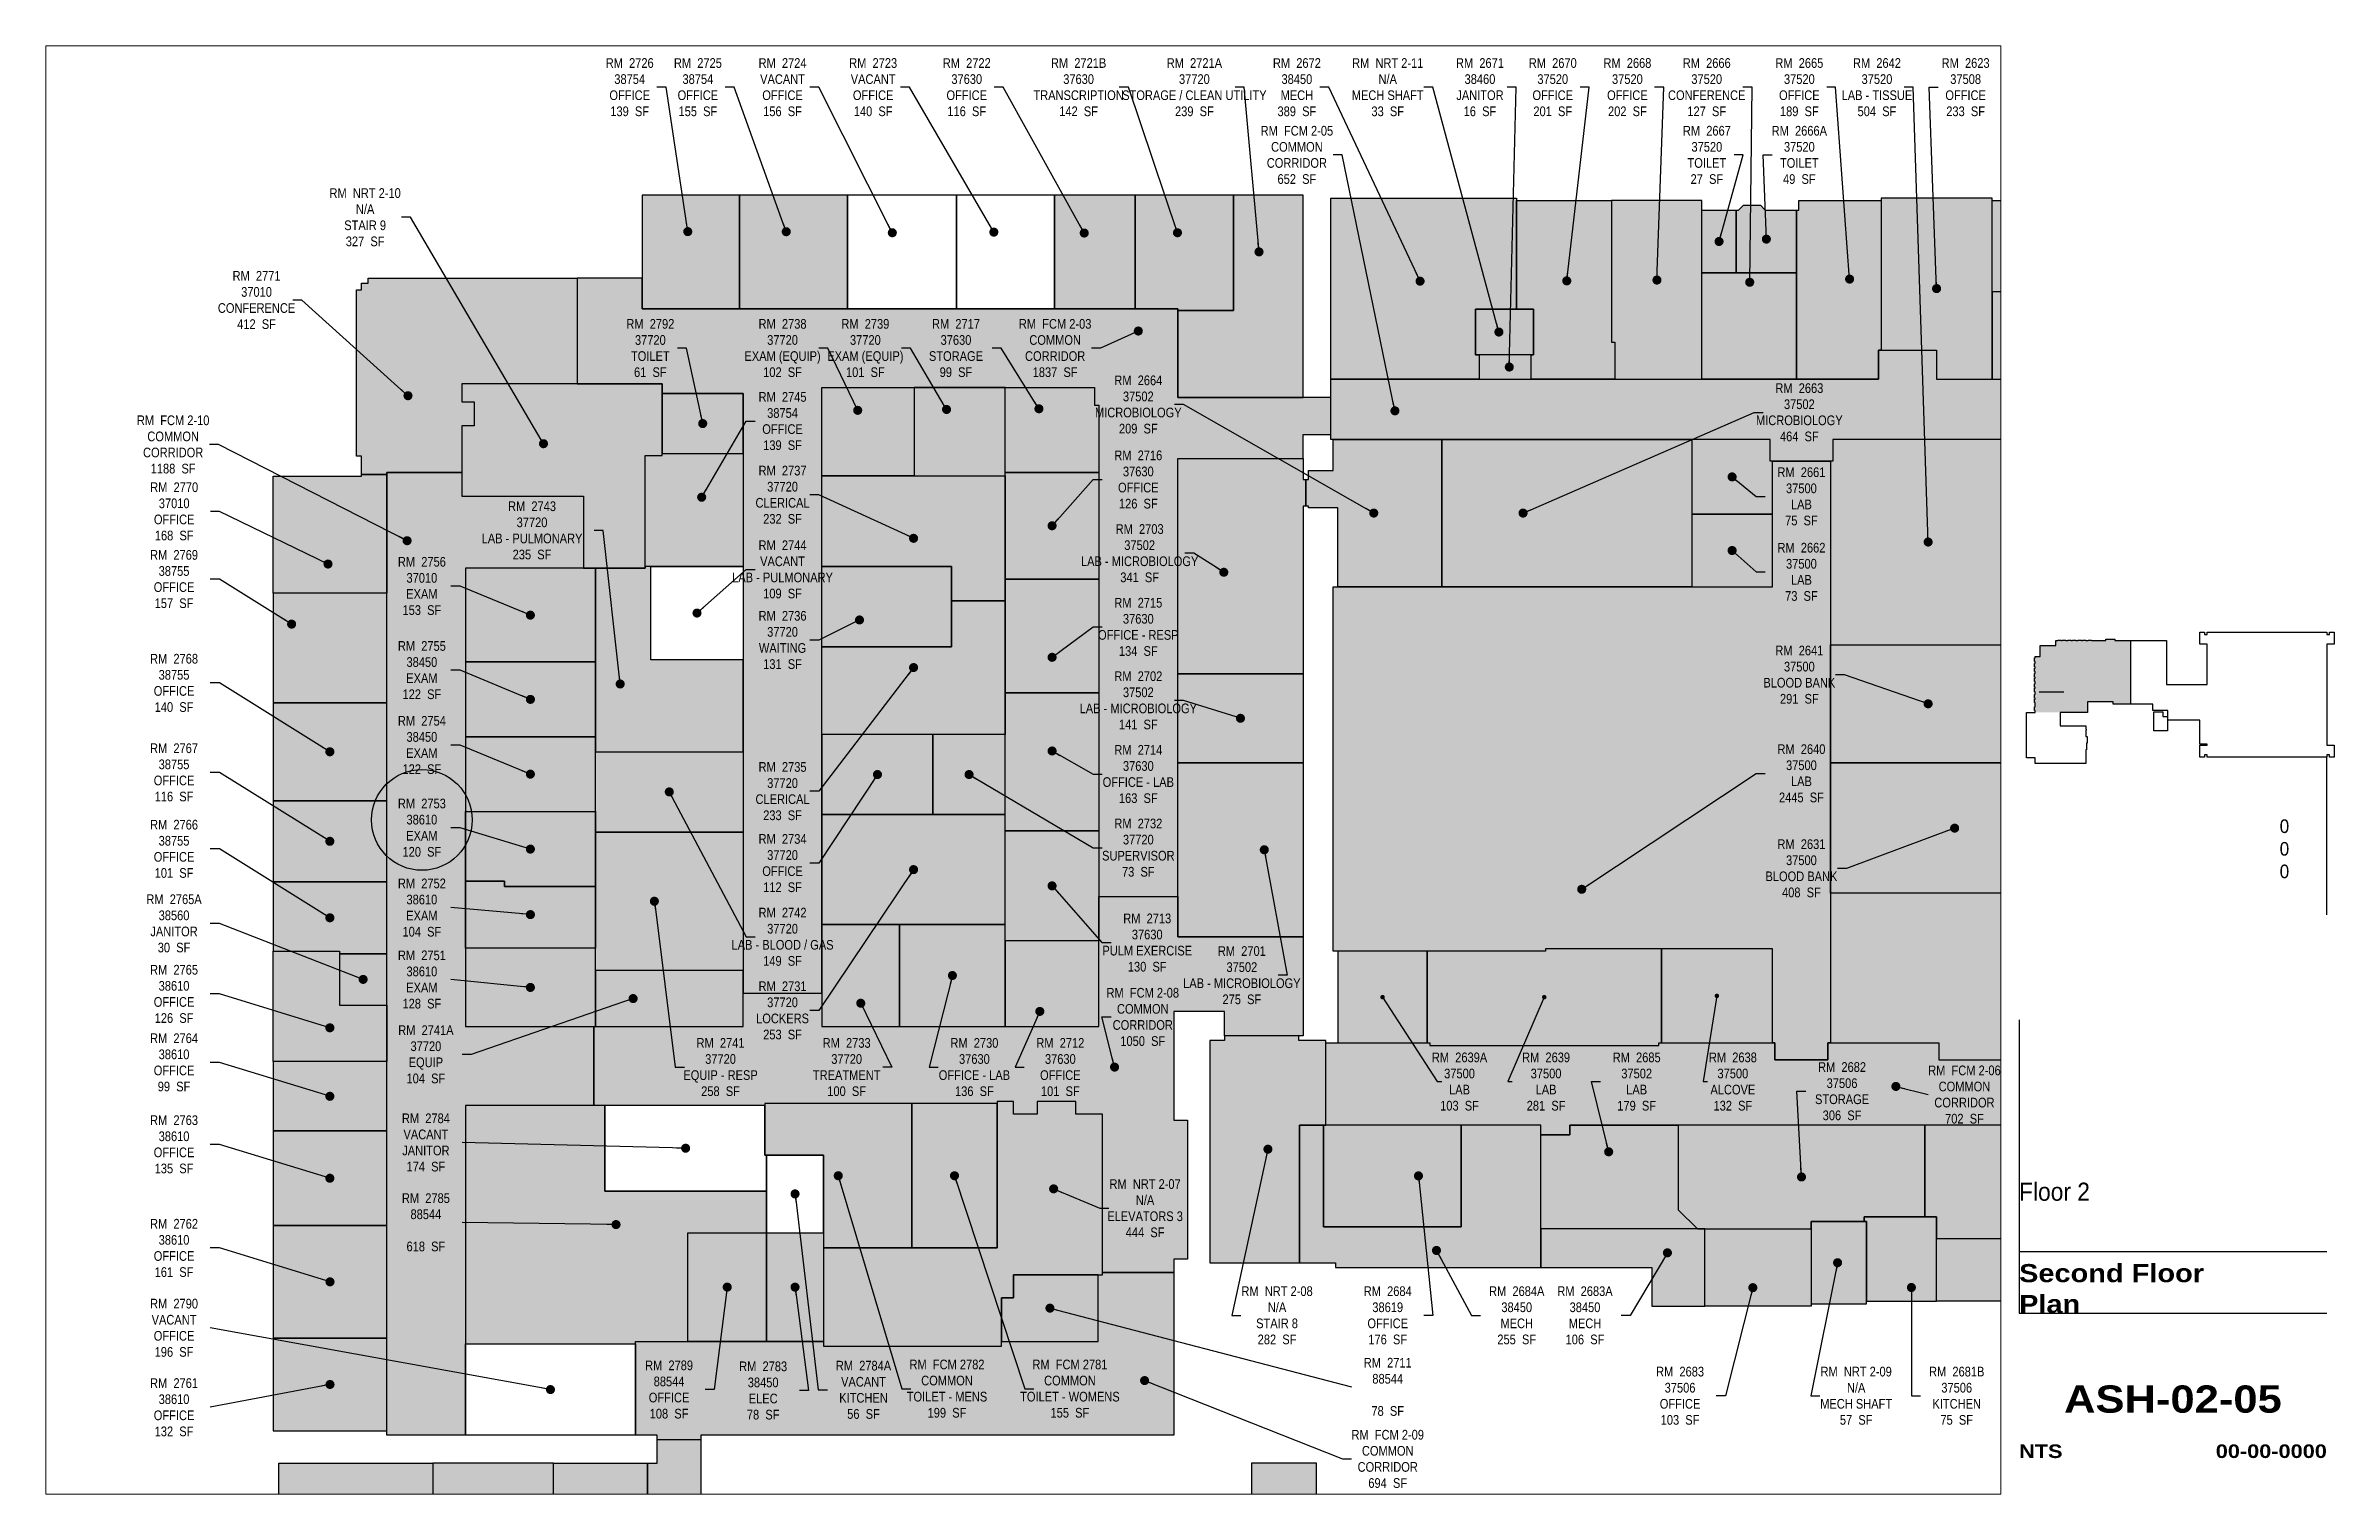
# Paper-space layout '05 new' of a CAD drawing. Header units: inches. Extents: x 0.8 to 16.6, y 0.5 to 10.5.
# The model-space entities are those that its viewports show. They can reach past a viewport. Long polylines and large blocks are cut down to what shows.
import ezdxf
from ezdxf.enums import TextEntityAlignment as Align

# ---------------------------------------------------------------- set-up
doc = ezdxf.new("R2010")
doc.units = ezdxf.units.IN
doc.header["$MEASUREMENT"] = 0
doc.layers.get('Defpoints').update_dxf_attribs({"color": 31})
for name, color, linetype in [('0-LABEL', 3, 'Continuous'), ('1-NRT', 200, 'Continuous'), ('1-NRT-PTN', 253, 'Continuous'), ('3-FCM', 190, 'Continuous'), ('3-FCM-PTN', 9, 'Continuous'), ('4-OCC', 6, 'Continuous'), ('4-OCC-PTN', 95, 'Continuous'), ('4-VACANT', 60, 'Continuous'), ('T-5', 5, 'Continuous'), ('T-8', 8, 'Continuous')]:
    doc.layers.add(name, color=color, linetype=linetype)
doc.styles.add('Arial90', font='arial.ttf', dxfattribs={"width": 0.9})
doc.styles.add('ArialBlack', font='')
doc.styles.add('ArialN', font='ARIALN.TTF')
doc.styles.get('ArialBlack').set_extended_font_data('Arial Black')
doc.dimstyles.new('AB-195', dxfattribs={"dimscale": 195, "dimtxt": 0.070312, "dimasz": 0.0625, "dimexe": 0.0625, "dimexo": 0.125, "dimgap": 0.25, "dimtad": 0, "dimdec": 4, "dimrnd": 0.0625, "dimzin": 0, "dimdsep": 46, "dimlunit": 4, "dimtxsty": 'ArialN', "dimblk": 'ARCHTICK', "dimcen": 0.0625, "dimclrd": 256, "dimclre": 256, "dimclrt": 256, "dimadec": 0, "dimazin": 0, "dimtfac": 1, "dimtdec": 4, "dimtofl": 0, "dimtmove": 2, "dimatfit": 3, "dimldrblk": 'DOT', "dimfxl": 0, "dimfrac": 2, "dimtolj": 1, "dimtzin": 0, "dimlwd": -1, "dimlwe": -1, "dimarcsym": 0})

psp = doc.layouts.new('05 new')

msp = doc.modelspace()

# ---------------------------------------------------------------- texts
at = {"layer": '0-LABEL', "char_height": 13, "attachment_point": 5, "style": 'ArialN'}
for s, insert in [('RM  2726\\P38754\\POFFICE\\P139  SF', (1030.7, 4624.2)), ('RM  2725\\P38754\\POFFICE\\P155  SF', (1122.5, 4624.2)), ('RM  2724\\PVACANT\\POFFICE\\P156  SF', (1236.5, 4624.2)), ('RM  2723\\PVACANT\\POFFICE\\P140  SF', (1358.5, 4624.2)), ('RM  2722\\P37630\\POFFICE\\P116  SF', (1484.5, 4624.2)), ('RM  2721B\\P37630\\PTRANSCRIPTION\\P142  SF', (1635.1, 4624.2)), ('RM  2721A\\P37720\\PSTORAGE / CLEAN UTILITY\\P239  SF', (1791, 4624.2)), ('RM  2672\\P38450\\PMECH\\P389  SF', (1929, 4624.2)), ('RM  NRT 2-11\\PN/A\\PMECH SHAFT\\P33  SF', (2051.3, 4624.2)), ('RM  2671\\P38460\\PJANITOR\\P16  SF', (2175.5, 4624.2)), ('RM  2670\\P37520\\POFFICE\\P201  SF', (2273.5, 4624.2)), ('RM  2668\\P37520\\POFFICE\\P202  SF', (2374, 4624.2)), ('RM  2666\\P37520\\PCONFERENCE\\P127  SF', (2480.8, 4624.2)), ('RM  2665\\P37520\\POFFICE\\P189  SF', (2605.5, 4624.2)), ('RM  2642\\P37520\\PLAB - TISSUE\\P504  SF', (2710, 4624.2)), ('RM  2623\\P37508\\POFFICE\\P233  SF', (2829.4, 4624.2)), ('RM  FCM 2-05\\PCOMMON\\PCORRIDOR\\P652  SF', (1929, 4533)), ('RM  2667\\P37520\\PTOILET\\P27  SF', (2481, 4533)), ('RM  2666A\\P37520\\PTOILET\\P49  SF', (2605.5, 4533)), ('RM  NRT 2-10\\PN/A\\PSTAIR 9\\P327  SF', (674.5, 4449.1)), ('RM  2771\\P37010\\PCONFERENCE\\P412  SF', (528.3, 4337.7)), ('RM  2792\\P37720\\PTOILET\\P61  SF', (1058.5, 4273)), ('RM  2738\\P37720\\PEXAM (EQUIP)\\P102  SF', (1236.5, 4273)), ('RM  2739\\P37720\\PEXAM (EQUIP)\\P101  SF', (1348, 4273)), ('RM  2717\\P37630\\PSTORAGE\\P99  SF', (1470, 4273)), ('RM  FCM 2-03\\PCOMMON\\PCORRIDOR\\P1837  SF', (1603.5, 4273)), ('RM  2664\\P37502\\PMICROBIOLOGY\\P209  SF', (1715.5, 4197)), ('RM  2663\\P37502\\PMICROBIOLOGY\\P464  SF', (2605.5, 4186.5)), ('RM  2745\\P38754\\POFFICE\\P139  SF', (1236.5, 4174.7)), ('RM  FCM 2-10\\PCOMMON\\PCORRIDOR\\P1188  SF', (416, 4143.2)), ('RM  2716\\P37630\\POFFICE\\P126  SF', (1715.5, 4096)), ('RM  2737\\P37720\\PCLERICAL\\P232  SF', (1236.5, 4075.5)), ('RM  2661\\P37500\\PLAB\\P75  SF', (2608.3, 4073.3)), ('RM  2770\\P37010\\POFFICE\\P168  SF', (417.4, 4053.1)), ('RM  2743\\P37720\\PLAB - PULMONARY\\P235  SF', (899.2, 4027.5)), ('RM  2744\\PVACANT\\PLAB - PULMONARY\\P109  SF', (1236.5, 3975)), ('RM  2703\\P37502\\PLAB - MICROBIOLOGY\\P341  SF', (1717.3, 3996.8)), ('RM  2662\\P37500\\PLAB\\P73  SF', (2608.3, 3971.7)), ('RM  2769\\P38755\\POFFICE\\P157  SF', (417.2, 3962)), ('RM  2756\\P37010\\PEXAM\\P153  SF', (750.9, 3952.7)), ('RM  2736\\P37720\\PWAITING\\P131  SF', (1236.5, 3880)), ('RM  2715\\P37630\\POFFICE - RESP\\P134  SF', (1715.5, 3897.6)), ('RM  2768\\P38755\\POFFICE\\P140  SF', (417.2, 3822.2)), ('RM  2755\\P38450\\PEXAM\\P122  SF', (750.9, 3839.4)), ('RM  2641\\P37500\\PBLOOD BANK\\P291  SF', (2605.5, 3833.3)), ('RM  2702\\P37502\\PLAB - MICROBIOLOGY\\P141  SF', (1715.5, 3798.7)), ('RM  2754\\P38450\\PEXAM\\P122  SF', (750.9, 3738.6)), ('RM  2767\\P38755\\POFFICE\\P116  SF', (417.2, 3701.7)), ('RM  2714\\P37630\\POFFICE - LAB\\P163  SF', (1715.5, 3699.5)), ('RM  2640\\P37500\\PLAB\\P2445  SF', (2608.3, 3700.5)), ('RM  2735\\P37720\\PCLERICAL\\P233  SF', (1236.5, 3676.5)), ('RM  2766\\P38755\\POFFICE\\P101  SF', (417.2, 3598.8)), ('RM  2753\\P38610\\PEXAM\\P120  SF', (750.9, 3627.3)), ('RM  2732\\P37720\\PSUPERVISOR\\P73  SF', (1715.5, 3600.4)), ('RM  2734\\P37720\\POFFICE\\P112  SF', (1236.5, 3579.6)), ('RM  2631\\P37500\\PBLOOD BANK\\P408  SF', (2608.3, 3572.6)), ('RM  2752\\P38610\\PEXAM\\P104  SF', (750.9, 3519.7)), ('RM  2765A\\P38560\\PJANITOR\\P30  SF', (417.2, 3498.4)), ('RM  2742\\P37720\\PLAB - BLOOD / GAS\\P149  SF', (1236.5, 3480.4)), ('RM  2713\\P37630\\PPULM EXERCISE\\P130  SF', (1727.5, 3472.6)), ('RM  2751\\P38610\\PEXAM\\P128  SF', (750.9, 3422.9)), ('RM  2701\\P37502\\PLAB - MICROBIOLOGY\\P275  SF', (1854.9, 3428.7)), ('RM  2765\\P38610\\POFFICE\\P126  SF', (417.2, 3403.5)), ('RM  2731\\P37720\\PLOCKERS\\P253  SF', (1236.5, 3381.3)), ('RM  FCM 2-08\\PCOMMON\\PCORRIDOR\\P1050  SF', (1721.5, 3372.5)), ('RM  2741A\\P37720\\PEQUIP\\P104  SF', (756.3, 3322.2)), ('RM  2764\\P38610\\POFFICE\\P99  SF', (417.2, 3311.3)), ('RM  2741\\P37720\\PEQUIP - RESP\\P258  SF', (1153, 3305)), ('RM  2733\\P37720\\PTREATMENT\\P100  SF', (1322.8, 3305)), ('RM  2730\\P37630\\POFFICE - LAB\\P136  SF', (1494.8, 3305)), ('RM  2712\\P37630\\POFFICE\\P101  SF', (1610.5, 3305)), ('RM  2639A\\P37500\\PLAB\\P103  SF', (2148, 3285.5)), ('RM  2639\\P37500\\PLAB\\P281  SF', (2264.5, 3285.5)), ('RM  2685\\P37502\\PLAB\\P179  SF', (2386.5, 3285.5)), ('RM  2638\\P37500\\PALCOVE\\P132  SF', (2516, 3285.5)), ('RM  2682\\P37506\\PSTORAGE\\P306  SF', (2663, 3272.5)), ('RM  FCM 2-06\\PCOMMON\\PCORRIDOR\\P702  SF', (2827.8, 3268)), ('RM  2763\\P38610\\POFFICE\\P135  SF', (417.2, 3201)), ('RM  2784\\PVACANT\\PJANITOR\\P174  SF', (756.3, 3203.5)), ('RM  NRT 2-07\\PN/A\\PELEVATORS 3\\P444  SF', (1724.6, 3115)), ('RM  2785\\P88544\\P\\P618  SF', (756.3, 3096)), ('RM  2762\\P38610\\POFFICE\\P161  SF', (417.2, 3061.5)), ('RM  2790\\PVACANT\\POFFICE\\P196  SF', (417.2, 2954)), ('RM  NRT 2-08\\PN/A\\PSTAIR 8\\P282  SF', (1902.3, 2970.8)), ('RM  2684\\P38619\\POFFICE\\P176  SF', (2051.3, 2970.8)), ('RM  2684A\\P38450\\PMECH\\P255  SF', (2225, 2970.8)), ('RM  2683A\\P38450\\PMECH\\P106  SF', (2316.9, 2970.8)), ('RM  2789\\P88544\\POFFICE\\P108  SF', (1083.7, 2870.9)), ('RM  2783\\P38450\\PELEC\\P78  SF', (1210.4, 2869.6)), ('RM  2784A\\PVACANT\\PKITCHEN\\P56  SF', (1345.5, 2870.5)), ('RM  FCM 2782\\PCOMMON\\PTOILET - MENS\\P199  SF', (1457.9, 2872.1)), ('RM  FCM 2781\\PCOMMON\\PTOILET - WOMENS\\P155  SF', (1623.4, 2872.1)), ('RM  2711\\P88544\\P\\P78  SF', (2051.3, 2874.5)), ('RM  2683\\P37506\\POFFICE\\P103  SF', (2444.9, 2862.5)), ('RM  NRT 2-09\\PN/A\\PMECH SHAFT\\P57  SF', (2682, 2862.5)), ('RM  2681B\\P37506\\PKITCHEN\\P75  SF', (2817.4, 2862.5)), ('RM  2761\\P38610\\POFFICE\\P132  SF', (417.2, 2847)), ('RM  FCM 2-09\\PCOMMON\\PCORRIDOR\\P694  SF', (2051.3, 2777.5)), ('RM  NRT 2-05\\PN/A\\PSTAIR 11\\P203  SF', (1225.2, 2685.6)), ('RM  2L2629\\P38370\\PTRANSPORT GURNEY STORAGE\\P263  SF', (1525.5, 2689.1))]:
    msp.add_mtext(s, dxfattribs=dict(at, insert=insert))

# ---------------------------------------------------------------- blocks, each defined once
blk = doc.blocks.new('sheettext_11x17_occ')
at = {"layer": 'Defpoints'}
for p, q in [((0, 3.276), (0, 1.251)), ((0, 1.676), (2.125, 1.676)), ((0, 1.251), (2.125, 1.251))]:
    blk.add_line(p, q, dxfattribs=at)
at = {"style": 'Arial90', "width": 0.9}
for tag, p in [('INTERIORGROSSAREA', (1.865, 4.565)), ('USEABLEAREA', (1.865, 4.409)), ('COMMONAREA', (1.865, 4.253))]:
    blk.add_attdef(tag, text='', height=0.0938, dxfattribs=at).set_placement(p, align=Align.RIGHT)
blk.add_attdef('FLOOR', text='', height=0.125, dxfattribs=at).set_placement((0, 2.151), align=Align.TOP_LEFT)
at = {"layer": 'T-8', "style": 'ArialBlack'}
for tag, p, height in [('TITLE_1', (0, 1.464), 0.125), ('TITLE_2', (0, 1.251), 0.125), ('SCALE', (0, 0.25), 0.0938)]:
    blk.add_attdef(tag, p, '', height=height, dxfattribs=at)
blk.add_attdef('DWG#', text='', height=0.188, dxfattribs=at).set_placement((1.062, 0.751), align=Align.TOP_CENTER)
blk.add_attdef('DATE', text='', height=0.0938, dxfattribs=at).set_placement((2.125, 0.25), align=Align.RIGHT)
blk = doc.blocks.new('_ArchTick')
at = {"const_width": 0.15}
blk.add_lwpolyline([(-0.5, -0.5), (0.5, 0.5)], dxfattribs=at)
blk = doc.blocks.new('_Dot')
at = {"lineweight": -2}
blk.add_line((-0.5, 0), (-1, 0), dxfattribs=at)
at = {"const_width": 0.5}
blk.add_lwpolyline([(-0.25, 0, 1), (0.25, 0, 1)], format="xyb", close=True, dxfattribs=at)

# ---------------------------------------------------------------- hatches: boundary and pattern name
at = {"layer": '1-NRT-PTN'}
for points in [[(2169.5, 4325.5), (2247.5, 4325.5), (2247.5, 4263.7), (2169.5, 4263.7)], [(804.5, 4225), (804.5, 4200.5), (821.5, 4200.5), (821.5, 4168.5), (804.5, 4168.5), (804.5, 4073.5), (968.5, 4073.5), (968.5, 3976.5), (1051.5, 3976.5), (1051.5, 4128.5), (1074.5, 4128.5), (1074.5, 4225)], [(1812, 3041.7), (1932.3, 3041.7), (1932.3, 3227), (1968, 3227), (1968, 3340.7), (1931.5, 3340.7), (1931.5, 3347.2), (1831.5, 3347.2), (1831.5, 3340.7), (1812, 3340.7)], [(1579.5, 3241.5), (1547.5, 3241.5), (1547.5, 3258.5), (1525.5, 3258.5), (1525.5, 3061.5), (1291.5, 3061.5), (1291.5, 2929.5), (1531.5, 2929.5), (1531.5, 2994.5), (1547.5, 2994.5), (1547.5, 3025.5), (1667.5, 3025.5), (1667.5, 3241.5), (1631.5, 3241.5), (1631.5, 3258.5), (1579.5, 3258.5)], [(2621.3, 3097), (2621.3, 2986.5), (2696, 2986.5), (2696, 3097)], [(1054.8, 2541.2), (999.5, 2541.2), (928, 2541.2), (928, 2772), (1054.8, 2772)], [(1867.8, 2772), (1867.8, 2489.2), (1854.3, 2489.2), (1854.3, 2390), (1960.5, 2390), (1960.5, 2489.2), (1955.5, 2489.2), (1955.5, 2772)]]:
    msp.add_hatch(color=256, dxfattribs=at).paths.add_polyline_path(points)
at = {"layer": '3-FCM-PTN'}
for points in [[(1289.5, 3404.6), (1289.5, 4220), (1656.5, 4220), (1656.5, 4196), (1662.5, 4196), (1662.5, 3534.6), (1757.8, 3534.6), (1768.5, 3534.6), (1768.5, 4124.5), (1937.5, 4124.5), (1937.5, 4156.5), (1974.5, 4156.5), (1974.5, 4206.5), (1768.5, 4206.5), (1768.5, 4326), (1047.5, 4326), (1047.5, 4367), (959.8, 4367), (959.8, 4225), (1074.5, 4225), (1074.5, 4211.9), (1183.5, 4211.9), (1183.5, 3404.6)], [(3063.3, 4231.2), (3063.3, 4150), (2650.5, 4150), (2650.5, 4120.7), (2566, 4120.7), (2566, 4150), (1977.8, 4150), (1974.5, 4150), (1974.5, 4198.7), (1974.5, 4211.7), (1974.5, 4231.2), (2712.3, 4231.2), (2712.3, 4270.2), (2790.3, 4270.2), (2790.3, 4231.2)], [(703.5, 2809.3), (703.5, 4105.5), (804.5, 4105.5), (804.5, 4073.5), (968.5, 4073.5), (968.5, 3976.5), (809.5, 3976.5), (809.5, 3359.5), (982.5, 3359.5), (982.5, 3253.5), (809.5, 3253.5), (809.5, 2809.3)], [(982.5, 3359.5), (1183.5, 3359.5), (1183.5, 3404.6), (1289.5, 3404.6), (1289.5, 3359.5), (1662.5, 3359.5), (1662.5, 3534.6), (1768.5, 3534.6), (1768.5, 3480.5), (1937.5, 3480.5), (1937.5, 3347.2), (1831.5, 3347.2), (1831.5, 3380), (1763.5, 3380), (1763.5, 3233.6), (1781.7, 3233.6), (1781.7, 3046.6), (1763.5, 3046.6), (1763.5, 3028.5), (1667.5, 3028.5), (1667.5, 3241.5), (1631.5, 3241.5), (1631.5, 3258.5), (1579.5, 3258.5), (1579.5, 3241.5), (1547.5, 3241.5), (1547.5, 3258.5), (1525.5, 3258.5), (1525.5, 3256), (1212.5, 3256), (1212.5, 3253.5), (982.5, 3253.5)], [(2936.5, 3314.7), (2936.5, 3227), (2296.3, 3227), (2296.3, 3214), (2257.3, 3214), (2257.3, 3227), (1968, 3227), (1968, 3337.5), (2107.8, 3337.5), (2107.8, 3334.2), (2416.5, 3334.2), (2416.5, 3337.5), (2572.5, 3337.5), (2572.5, 3314.7), (2644, 3314.7), (2644, 3337.5), (2793.5, 3337.5), (2793.5, 3314.7)], [(1212.5, 3256), (1212.5, 3186.5), (1291.5, 3186.5), (1291.5, 3061.5), (1410.5, 3061.5), (1410.5, 3256)], [(1410.5, 3256), (1410.5, 3061.5), (1525.5, 3061.5), (1525.5, 3256)], [(1667.5, 3028.5), (1763.5, 3028.5), (1763.5, 2809.3), (1126.3, 2809.3), (1126.3, 2803.5), (1067.5, 2803.3), (1067.5, 2809.3), (1038.5, 2809.3), (1038.5, 2935.5), (1291.5, 2935.5), (1291.5, 2929.5), (1531.5, 2929.5), (1531.5, 2935.5), (1661.5, 2935.5), (1661.5, 3025.5), (1667.5, 3025.5)], [(1054.8, 2772), (1067.5, 2772), (1067.5, 2803.3), (1126.3, 2803.5), (1126.3, 2586.5), (1136, 2586.5), (1136, 2157), (1131.1, 2157), (1131.1, 2094), (1091.3, 2094), (1091.3, 2088), (1041.8, 2088), (1041.8, 2304), (1038.5, 2304), (1038.5, 2466.5), (999.5, 2466.5), (999.5, 2541.2), (1054.8, 2541.2)]]:
    msp.add_hatch(color=256, dxfattribs=at).paths.add_polyline_path(points)
at = {"layer": '4-OCC-PTN'}
for color, points in [(87, [(1178.5, 4326), (1178.5, 4479), (1047.5, 4479), (1047.5, 4326)]), (87, [(1324, 4326), (1324, 4479), (1178.5, 4479), (1178.5, 4326)]), (150, [(1711.3, 4326), (1711.3, 4479), (1602.5, 4479), (1602.5, 4326)]), (150, [(1843.5, 4479), (1711.3, 4479), (1711.3, 4326), (1768.5, 4326), (1768.5, 4323.5), (1843.5, 4323.5)]), (33, [(1768.5, 4323.5), (1768.5, 4206.5), (1937.5, 4206.5), (1937.5, 4479), (1843.5, 4479), (1843.5, 4323.5)]), (55, [(1977.8, 4231.2), (1974.5, 4231.2), (1974.5, 4475), (2224.8, 4475), (2224.8, 4325.5), (2169.5, 4325.5), (2169.5, 4263.7), (2174.4, 4263.7), (2174.4, 4231.2)]), (11, [(2352.4, 4471.7), (2352.4, 4281.2), (2357.3, 4281.2), (2357.3, 4231.2), (2244.3, 4231.2), (2244.3, 4263.7), (2247.5, 4263.7), (2247.5, 4325.5), (2224.8, 4325.5), (2224.8, 4471.7), (2352.4, 4471.7)]), (11, [(2474.3, 4231.2), (2474.3, 4471.7), (2352.4, 4471.7), (2352.4, 4281.2), (2357.3, 4281.2), (2357.3, 4231.2)]), (11, [(2601.8, 4458.7), (2605, 4458.7), (2605, 4471.7), (2712.3, 4471.7), (2715.5, 4471.7), (2715.5, 4270.2), (2712.3, 4270.2), (2712.3, 4231.2), (2601.8, 4231.2)]), (37, [(2865, 4231.2), (2865, 4475), (2715.5, 4475), (2715.5, 4270.2), (2790.3, 4270.2), (2790.3, 4231.2)]), (37, [(2967.5, 4471.7), (2967.5, 4348.7), (2865, 4348.7), (2865, 4471.7)]), (11, [(2520.5, 4458.7), (2520.5, 4374.2), (2474.3, 4374.2), (2474.3, 4458.7)]), (11, [(2520.5, 4458.7), (2523.8, 4458.7), (2530.3, 4465.2), (2553, 4465.2), (2559.5, 4458.7), (2566, 4458.7), (2598.5, 4458.7), (2601.8, 4458.7), (2601.8, 4374.2), (2520.5, 4374.2)]), (11, [(2601.8, 4374.2), (2601.8, 4231.2), (2474.3, 4231.2), (2474.3, 4374.2)]), (37, [(3219.3, 4231.2), (3219.3, 4348.7), (2865, 4348.7), (2865, 4231.2)]), (201, [(2244.3, 4231.2), (2244.3, 4263.7), (2174.4, 4263.7), (2174.4, 4231.2)]), (33, [(1074.5, 4211.9), (1074.5, 4131), (1183.5, 4131), (1183.5, 4211.9)]), (33, [(1413.5, 4220), (1413.5, 4101), (1289.5, 4101), (1289.5, 4220)]), (33, [(1536.3, 4101), (1536.3, 4220), (1413.5, 4220), (1413.5, 4101)]), (150, [(1662.5, 4105.5), (1536.3, 4105.5), (1536.3, 4220), (1656.5, 4220), (1656.5, 4196), (1662.5, 4196)]), (87, [(1183.5, 3979), (1051.5, 3979), (1051.5, 4128.5), (1074.5, 4128.5), (1074.5, 4131), (1183.5, 4131)]), (32, [(2124, 4150), (2124, 3951.7), (1984.3, 3951.7), (1984.3, 4057.9), (1944.5, 4057.9), (1944.5, 4060), (1941, 4060), (1941, 4096), (1944.5, 4096), (1944.5, 4108), (1977.8, 4108), (1977.8, 4150)]), (32, [(2124, 4150), (2460.8, 4150), (2460.8, 3951.7), (2124, 3951.7)]), (181, [(2460.8, 4049.2), (2569.2, 4049.2), (2569.2, 4120.7), (2566, 4120.7), (2566, 4150), (2460.8, 4150)]), (11, [(2910.5, 3873.7), (2910.5, 4150), (2650.5, 4150), (2650.5, 4120.7), (2647.3, 4120.7), (2647.3, 3873.7)]), (33, [(1289.5, 4101), (1536.3, 4101), (1536.3, 3932.8), (1464, 3932.8), (1464, 3979), (1289.5, 3979)]), (150, [(1662.5, 3962), (1536.3, 3962), (1536.3, 4105.5), (1662.5, 4105.5)]), (32, [(1937.5, 3834.5), (1768.5, 3834.5), (1768.5, 4124.5), (1937.5, 4124.5), (1937.5, 4096), (1941, 4096), (1941, 4060), (1937.5, 4060)]), (181, [(2569.3, 3464.2), (2263.8, 3464.2), (2263.8, 3461), (1977.8, 3461), (1977.8, 3948.5), (1977.8, 3951.7), (2566, 3951.7), (2569.2, 3951.7), (2569.2, 4120.7), (2644, 4120.7), (2647.3, 4120.7), (2647.3, 3337.5), (2644, 3337.5), (2644, 3314.7), (2572.5, 3314.7), (2572.5, 3337.5), (2569.3, 3337.5)]), (181, [(2460.8, 4049.2), (2460.8, 3951.7), (2569.2, 3951.7), (2569.2, 4049.2)]), (33, [(1059, 3979), (1051.5, 3979), (1051.5, 3976.5), (984.5, 3976.5), (984.5, 3729.5), (1183.5, 3729.5), (1183.5, 3853.5), (1059, 3853.5)]), (33, [(1289.5, 3979), (1464, 3979), (1464, 3871), (1289.5, 3871)]), (150, [(1662.5, 3809), (1536.3, 3809), (1536.3, 3962), (1662.5, 3962)]), (33, [(1289.5, 3871), (1461.5, 3871), (1464, 3871), (1464, 3929.5), (1464, 3932.8), (1536.3, 3932.8), (1536.3, 3753), (1289.5, 3753)]), (181, [(2910.5, 3714.5), (2647.3, 3714.5), (2647.3, 3873.7), (2910.5, 3873.7)]), (32, [(1937.5, 3714.7), (1768.5, 3714.7), (1768.5, 3834.5), (1937.5, 3834.5)]), (150, [(1662.5, 3623), (1536.3, 3623), (1536.3, 3809), (1662.5, 3809)]), (55, [(984.5, 3749.8), (809.5, 3749.8), (809.5, 3649), (984.5, 3649)]), (33, [(1183.5, 3621.5), (984.5, 3621.5), (984.5, 3729.5), (1183.5, 3729.5)]), (33, [(1439, 3753), (1289.5, 3753), (1289.5, 3644.9), (1439, 3644.9)]), (33, [(1439, 3753), (1439, 3644.9), (1536.3, 3644.9), (1536.3, 3750.5), (1536.3, 3753)]), (32, [(1937.5, 3714.7), (1937.5, 3480.5), (1768.5, 3480.5), (1768.5, 3714.7)]), (181, [(2982, 3539), (2647.3, 3539), (2647.3, 3714.5), (2982, 3714.5)]), (33, [(1536.3, 3499.5), (1536.3, 3644.9), (1289.5, 3644.9), (1289.5, 3497), (1536.3, 3497)]), (33, [(1183.5, 3435), (984.5, 3435), (984.5, 3621.5), (1183.5, 3621.5)]), (150, [(1662.5, 3623), (1662.5, 3475), (1536.3, 3475), (1536.3, 3623)]), (36, [(2647.3, 3539), (2647.3, 3337.5), (2793.5, 3337.5), (2793.5, 3314.7), (2933.3, 3314.7), (2933.3, 3344), (3021, 3344), (3021, 3464.2), (3112, 3464.2), (3112, 3539)]), (33, [(1394, 3497), (1289.5, 3497), (1289.5, 3359.5), (1394, 3359.5)]), (150, [(1536.3, 3359.5), (1536.3, 3497), (1394, 3497), (1394, 3359.5)]), (150, [(1662.5, 3475), (1536.3, 3475), (1536.3, 3359.5), (1662.5, 3359.5)]), (181, [(2104.5, 3418.7), (2104.5, 3457.7), (2104.5, 3461), (1984, 3461), (1984, 3337.5), (2104.5, 3337.5)]), (181, [(2419.8, 3337.5), (2419.8, 3464.2), (2263.8, 3464.2), (2263.8, 3461), (2104.5, 3461), (2104.5, 3337.5), (2107.8, 3337.5), (2107.8, 3334.2), (2416.5, 3334.2), (2416.5, 3337.5)]), (181, [(2569.3, 3396), (2569.3, 3464.2), (2419.8, 3464.2), (2419.8, 3337.5), (2569.3, 3337.5)]), (33, [(1183.5, 3435), (984.5, 3435), (984.5, 3359.5), (1183.5, 3359.5)]), (55, [(1932.3, 3227), (1932.3, 3041.7), (1981, 3041.7), (1981, 3035.2), (2257.3, 3035.2), (2257.3, 3227), (2150.3, 3227), (2150.3, 3090.2), (1965, 3090.2), (1965, 3227)]), (172, [(1965, 3227), (1965, 3090.2), (2150.3, 3090.2), (2150.3, 3227)]), (32, [(2442.5, 3227), (2442.5, 3113), (2468.2, 3087.2), (2257.3, 3087.2), (2257.3, 3214), (2296.3, 3214), (2296.3, 3227)]), (36, [(2442.5, 3227), (2442.5, 3113), (2468.2, 3087.2), (2474, 3087.2), (2478.3, 3087.2), (2621.3, 3087.2), (2621.3, 3097), (2692.8, 3097), (2692.8, 3100.2), (2692.8, 3103.5), (2771, 3103.5), (2774.3, 3103.5), (2774.3, 3227)]), (36, [(2774.3, 3227), (2774.3, 3103.5), (2790.3, 3103.5), (2790.3, 3074.2), (2933.3, 3074.2), (2933.3, 3227)]), (55, [(1215, 2935.5), (1215, 3082), (1291.5, 3082), (1291.5, 2935.5)]), (55, [(2257.3, 3087.2), (2257.3, 3035.2), (2406.8, 3035.2), (2406.8, 2983.2), (2478.3, 2983.2), (2478.3, 3087.2)]), (36, [(2478.3, 3087.2), (2621.3, 3087.2), (2621.3, 2983.2), (2478.3, 2983.2)]), (36, [(2692.8, 3103.5), (2692.8, 3097), (2696, 3097), (2696, 2989.7), (2790.3, 2989.7), (2790.3, 3103.5)]), (36, [(2826.8, 3074.2), (2933.3, 3074.2), (2933.3, 2989.7), (2790.3, 2989.7), (2790.3, 3074.2)]), (61, [(1531.5, 2994.5), (1531.5, 2935.5), (1661.5, 2935.5), (1661.5, 3025.5), (1547.5, 3025.5), (1547.5, 2994.5)]), (55, [(558.5, 2772), (765.5, 2772), (765.5, 2544.5), (928, 2544.5), (928, 2541.2), (999.5, 2541.2), (999.5, 2469.7), (885.8, 2469.7), (885.8, 2304), (1038.5, 2304), (1041.8, 2304), (1041.8, 2088), (1048.3, 2088), (1048.3, 1803.5), (970, 1803.5), (970, 1857.2), (1006, 1857.2), (1006, 1939), (819.8, 1939), (819.8, 2052.5), (843.3, 2052.5), (843.3, 1962.5), (928.3, 1962.5), (928.3, 2052.5), (951.8, 2052.5), (951.8, 1962.5), (1006, 1962.5), (1006, 2235.7), (843.5, 2235.7), (843.5, 2301.5), (721, 2301.5), (721, 2251.5), (702, 2251.5), (702, 2132), (674, 2132), (674, 2251.5), (569, 2251.5), (569, 2301.5), (558.5, 2301.5), (558.5, 2315)]), (55, [(765.5, 2772), (765.5, 2544.5), (928, 2544.5), (928, 2772)])]:
    msp.add_hatch(color=color, dxfattribs=at).paths.add_polyline_path(points)
h = msp.add_hatch(color=192, dxfattribs=at)
h.dxf.hatch_style = 1
h.paths.add_polyline_path([(669.5, 4103), (669.5, 4127.5), (663, 4127.5), (663, 4351.5), (669.5, 4351.5), (669.5, 4360.5), (678.5, 4360.5), (678.5, 4367), (959.8, 4367), (959.8, 4225), (804.5, 4225), (804.5, 4200.5), (821.5, 4200.5), (821.5, 4168.5), (804.5, 4168.5), (804.5, 4105.5), (703.5, 4105.5), (703.5, 4103)])
h = msp.add_hatch(color=192, dxfattribs=at)
h.dxf.hatch_style = 1
h.paths.add_polyline_path([(703.5, 3943), (550.5, 3943), (550.5, 4100.5), (669.5, 4100.5), (669.5, 4103), (703.5, 4103)])
h = msp.add_hatch(color=192, dxfattribs=at)
h.dxf.hatch_style = 1
h.paths.add_polyline_path([(809.5, 3850.5), (984.5, 3850.5), (984.5, 3976.5), (809.5, 3976.5)])
h = msp.add_hatch(color=65, dxfattribs=at)
h.dxf.hatch_style = 1
h.paths.add_polyline_path([(703.5, 3943), (550.5, 3943), (550.5, 3795.5), (703.5, 3795.5)])
h = msp.add_hatch(color=55, dxfattribs=at)
h.dxf.hatch_style = 1
h.paths.add_polyline_path([(984.5, 3850.5), (809.5, 3850.5), (809.5, 3749.8), (984.5, 3749.8)])
h = msp.add_hatch(color=65, dxfattribs=at)
h.dxf.hatch_style = 1
h.paths.add_polyline_path([(703.5, 3795.5), (550.5, 3795.5), (550.5, 3663.5), (703.5, 3663.5)])
h = msp.add_hatch(color=65, dxfattribs=at)
h.dxf.hatch_style = 1
h.paths.add_polyline_path([(703.5, 3663.5), (550.5, 3663.5), (550.5, 3554.5), (703.5, 3554.5)])
h = msp.add_hatch(color=31, dxfattribs=at)
h.dxf.hatch_style = 1
h.paths.add_polyline_path([(809.5, 3649), (984.5, 3649), (984.5, 3548), (862, 3548), (862, 3555.5), (809.5, 3555.5)])
h = msp.add_hatch(color=65, dxfattribs=at)
h.dxf.hatch_style = 1
h.paths.add_polyline_path([(703.5, 3554.5), (550.5, 3554.5), (550.5, 3461), (640, 3461), (640, 3457.5), (703.5, 3457.5)])
h = msp.add_hatch(color=31, dxfattribs=at)
h.dxf.hatch_style = 1
h.paths.add_polyline_path([(809.5, 3555.5), (859.5, 3555.5), (862, 3555.5), (862, 3550.5), (862, 3548), (984.5, 3548), (984.5, 3465), (809.5, 3465)])
h = msp.add_hatch(color=31, dxfattribs=at)
h.dxf.hatch_style = 1
h.paths.add_polyline_path([(572.5, 3461), (640, 3461), (640, 3388.6), (703.5, 3388.6), (703.5, 3312.4), (550.5, 3312.4), (550.5, 3461)])
h = msp.add_hatch(color=202, dxfattribs=at)
h.dxf.hatch_style = 1
h.paths.add_polyline_path([(703.5, 3457.5), (642.5, 3457.5), (640, 3457.5), (640, 3391.1), (640, 3388.6), (703.5, 3388.6)])
h = msp.add_hatch(color=31, dxfattribs=at)
h.dxf.hatch_style = 1
h.paths.add_polyline_path([(984.5, 3465), (809.5, 3465), (809.5, 3359.5), (984.5, 3359.5)])
h = msp.add_hatch(color=31, dxfattribs=at)
h.dxf.hatch_style = 1
h.paths.add_polyline_path([(703.5, 3312.4), (550.5, 3312.4), (550.5, 3219), (703.5, 3219)])
h = msp.add_hatch(color=61, dxfattribs=at)
h.dxf.hatch_style = 1
h.paths.add_polyline_path([(809.5, 2932.5), (1038.5, 2932.5), (1038.5, 2935.5), (1109, 2935.5), (1109, 3079.5), (1109, 3082), (1215, 3082), (1215, 3135.5), (1215, 3138), (999.5, 3138), (997, 3138), (997, 3253.5), (809.5, 3253.5)])
h = msp.add_hatch(color=31, dxfattribs=at)
h.dxf.hatch_style = 1
h.paths.add_polyline_path([(703.5, 3219), (550.5, 3219), (550.8, 3091.8), (703.5, 3091.8)])
h = msp.add_hatch(color=31, dxfattribs=at)
h.dxf.hatch_style = 1
h.paths.add_polyline_path([(703.5, 3091.8), (550.8, 3091.8), (550.8, 2940), (703.5, 2940)])
h = msp.add_hatch(color=61, dxfattribs=at)
h.dxf.hatch_style = 1
h.paths.add_polyline_path([(1109, 3082), (1215, 3082), (1215, 2935.5), (1109, 2935.5)])
h = msp.add_hatch(color=31, dxfattribs=at)
h.dxf.hatch_style = 1
h.paths.add_polyline_path([(703.5, 2940), (550.8, 2940), (550.8, 2815.5), (703.5, 2815.5)])

# ---------------------------------------------------------------- linework, layer by layer
at = {"layer": '1-NRT'}
for points in [[(2169.5, 4325.5), (2247.5, 4325.5), (2247.5, 4263.7), (2169.5, 4263.7)], [(804.5, 4225), (804.5, 4200.5), (821.5, 4200.5), (821.5, 4168.5), (804.5, 4168.5), (804.5, 4073.5), (968.5, 4073.5), (968.5, 3976.5), (1051.5, 3976.5), (1051.5, 4128.5), (1074.5, 4128.5), (1074.5, 4225)], [(2621.3, 3097), (2621.3, 2986.5), (2696, 2986.5), (2696, 3097)], [(1054.8, 2541.2), (999.5, 2541.2), (999.5, 2541.2), (999.5, 2541.2), (928, 2541.2), (928, 2772), (1054.8, 2772)], [(1867.8, 2772), (1867.8, 2489.2), (1854.3, 2489.2), (1854.3, 2390), (1960.5, 2390), (1960.5, 2489.2), (1955.5, 2489.2), (1955.5, 2772)]]:
    msp.add_lwpolyline(points, close=True, dxfattribs=at)
for points in [[(1812, 3041.7), (1932.3, 3041.7), (1932.3, 3227), (1968, 3227), (1968, 3340.7), (1931.5, 3340.7), (1931.5, 3347.2), (1831.5, 3347.2), (1831.5, 3340.7), (1812, 3340.7), (1812, 3041.7)], [(1579.5, 3241.5), (1547.5, 3241.5), (1547.5, 3258.5), (1525.5, 3258.5), (1525.5, 3061.5), (1291.5, 3061.5), (1291.5, 2929.5), (1531.5, 2929.5), (1531.5, 2994.5), (1547.5, 2994.5), (1547.5, 3025.5), (1667.5, 3025.5), (1667.5, 3241.5), (1631.5, 3241.5), (1631.5, 3258.5), (1579.5, 3258.5), (1579.5, 3241.5)]]:
    msp.add_lwpolyline(points, dxfattribs=at)
at = {"layer": '3-FCM'}
for points in [[(1289.5, 3404.6), (1289.5, 4220), (1656.5, 4220), (1656.5, 4196), (1662.5, 4196), (1662.5, 3534.6), (1757.8, 3534.6), (1768.5, 3534.6), (1768.5, 4124.5), (1937.5, 4124.5), (1937.5, 4156.5), (1974.5, 4156.5), (1974.5, 4206.5), (1768.5, 4206.5), (1768.5, 4326), (1047.5, 4326), (1047.5, 4367), (959.8, 4367), (959.8, 4225), (1074.5, 4225), (1074.5, 4211.9), (1183.5, 4211.9), (1183.5, 3404.6)], [(3063.3, 4231.2), (3063.3, 4150), (2650.5, 4150), (2650.5, 4120.7), (2566, 4120.7), (2566, 4150), (1977.8, 4150), (1974.5, 4150), (1974.5, 4198.7), (1974.5, 4211.7), (1974.5, 4231.2), (2712.3, 4231.2), (2712.3, 4270.2), (2790.3, 4270.2), (2790.3, 4231.2)], [(703.5, 2809.3), (703.5, 4105.5), (804.5, 4105.5), (804.5, 4073.5), (968.5, 4073.5), (968.5, 3976.5), (809.5, 3976.5), (809.5, 3359.5), (982.5, 3359.5), (982.5, 3253.5), (809.5, 3253.5), (809.5, 2809.3)], [(982.5, 3359.5), (1183.5, 3359.5), (1183.5, 3404.6), (1289.5, 3404.6), (1289.5, 3359.5), (1662.5, 3359.5), (1662.5, 3534.6), (1768.5, 3534.6), (1768.5, 3480.5), (1937.5, 3480.5), (1937.5, 3347.2), (1831.5, 3347.2), (1831.5, 3380), (1763.5, 3380), (1763.5, 3233.6), (1781.7, 3233.6), (1781.7, 3046.6), (1763.5, 3046.6), (1763.5, 3028.5), (1667.5, 3028.5), (1667.5, 3241.5), (1631.5, 3241.5), (1631.5, 3258.5), (1579.5, 3258.5), (1579.5, 3241.5), (1547.5, 3241.5), (1547.5, 3258.5), (1525.5, 3258.5), (1525.5, 3256), (1212.5, 3256), (1212.5, 3253.5), (982.5, 3253.5)], [(2936.5, 3314.7), (2936.5, 3227), (2296.3, 3227), (2296.3, 3214), (2257.3, 3214), (2257.3, 3227), (1968, 3227), (1968, 3337.5), (2107.8, 3337.5), (2107.8, 3334.2), (2416.5, 3334.2), (2416.5, 3337.5), (2572.5, 3337.5), (2572.5, 3314.7), (2644, 3314.7), (2644, 3337.5), (2793.5, 3337.5), (2793.5, 3314.7)], [(1212.5, 3256), (1212.5, 3186.5), (1291.5, 3186.5), (1291.5, 3061.5), (1410.5, 3061.5), (1410.5, 3256)], [(1410.5, 3256), (1410.5, 3061.5), (1525.5, 3061.5), (1525.5, 3256)], [(1667.5, 3028.5), (1763.5, 3028.5), (1763.5, 2809.3), (1126.3, 2809.3), (1126.3, 2803.5), (1067.5, 2803.3), (1067.5, 2809.3), (1038.5, 2809.3), (1038.5, 2935.5), (1291.5, 2935.5), (1291.5, 2929.5), (1531.5, 2929.5), (1531.5, 2935.5), (1661.5, 2935.5), (1661.5, 3025.5), (1667.5, 3025.5)], [(1054.8, 2772), (1067.5, 2772), (1067.5, 2803.3), (1126.3, 2803.5), (1126.3, 2586.5), (1136, 2586.5), (1136, 2157), (1131.1, 2157), (1131.1, 2094), (1091.3, 2094), (1091.3, 2088), (1041.8, 2088), (1041.8, 2304), (1038.5, 2304), (1038.5, 2466.5), (999.5, 2466.5), (999.5, 2541.2), (1054.8, 2541.2)]]:
    msp.add_lwpolyline(points, close=True, dxfattribs=at)
at = {"layer": '4-OCC'}
for points in [[(1178.5, 4326), (1178.5, 4479), (1047.5, 4479), (1047.5, 4326)], [(1324, 4326), (1324, 4479), (1178.5, 4479), (1178.5, 4326)], [(1711.3, 4326), (1711.3, 4479), (1602.5, 4479), (1602.5, 4326)], [(1768.5, 4323.5), (1768.5, 4206.5), (1937.5, 4206.5), (1937.5, 4479), (1843.5, 4479), (1843.5, 4323.5), (1768.5, 4323.5)], [(1977.8, 4231.2), (1974.5, 4231.2), (1974.5, 4475), (2224.8, 4475), (2224.8, 4325.5), (2169.5, 4325.5), (2169.5, 4263.7), (2174.4, 4263.7), (2174.4, 4231.2)], [(2352.4, 4471.7), (2352.4, 4281.2), (2357.3, 4281.2), (2357.3, 4231.2), (2244.3, 4231.2), (2244.3, 4263.7), (2247.5, 4263.7), (2247.5, 4325.5), (2224.8, 4325.5), (2224.8, 4471.7), (2352.4, 4471.7)], [(2474.3, 4231.2), (2474.3, 4471.7), (2352.4, 4471.7), (2352.4, 4281.2), (2357.3, 4281.2), (2357.3, 4231.2)], [(2601.8, 4458.7), (2605, 4458.7), (2605, 4471.7), (2712.3, 4471.7), (2715.5, 4471.7), (2715.5, 4270.2), (2712.3, 4270.2), (2712.3, 4231.2), (2601.8, 4231.2)], [(2865, 4231.2), (2865, 4475), (2715.5, 4475), (2715.5, 4270.2), (2790.3, 4270.2), (2790.3, 4231.2)], [(2967.5, 4471.7), (2967.5, 4348.7), (2865, 4348.7), (2865, 4471.7)], [(2520.5, 4458.7), (2520.5, 4374.2), (2474.3, 4374.2), (2474.3, 4458.7)], [(2520.5, 4458.7), (2523.8, 4458.7), (2530.3, 4465.2), (2553, 4465.2), (2559.5, 4458.7), (2566, 4458.7), (2598.5, 4458.7), (2601.8, 4458.7), (2601.8, 4374.2), (2520.5, 4374.2)], [(669.5, 4103), (669.5, 4127.5), (663, 4127.5), (663, 4351.5), (669.5, 4351.5), (669.5, 4360.5), (678.5, 4360.5), (678.5, 4367), (959.8, 4367), (959.8, 4225), (804.5, 4225), (804.5, 4200.5), (821.5, 4200.5), (821.5, 4168.5), (804.5, 4168.5), (804.5, 4105.5), (703.5, 4105.5), (703.5, 4103), (669.5, 4103)], [(2601.8, 4374.2), (2601.8, 4231.2), (2474.3, 4231.2), (2474.3, 4374.2)], [(3219.3, 4231.2), (3219.3, 4348.7), (2865, 4348.7), (2865, 4231.2)], [(2244.3, 4231.2), (2244.3, 4263.7), (2174.4, 4263.7), (2174.4, 4231.2)], [(1074.5, 4211.9), (1074.5, 4131), (1183.5, 4131), (1183.5, 4211.9)], [(1413.5, 4220), (1413.5, 4101), (1289.5, 4101), (1289.5, 4220)], [(1536.3, 4101), (1536.3, 4220), (1413.5, 4220), (1413.5, 4101)], [(1662.5, 4105.5), (1536.3, 4105.5), (1536.3, 4220), (1656.5, 4220), (1656.5, 4196), (1662.5, 4196)], [(2124, 4150), (2124, 3951.7), (1984.3, 3951.7), (1984.3, 4057.9), (1944.5, 4057.9), (1944.5, 4060), (1941, 4060), (1941, 4096), (1944.5, 4096), (1944.5, 4108), (1977.8, 4108), (1977.8, 4150)], [(2124, 4150), (2460.8, 4150), (2460.8, 3951.7), (2124, 3951.7)], [(2460.8, 4049.2), (2569.2, 4049.2), (2569.2, 4120.7), (2566, 4120.7), (2566, 4150), (2460.8, 4150)], [(703.5, 3943), (550.5, 3943), (550.5, 4100.5), (669.5, 4100.5), (669.5, 4103), (703.5, 4103)], [(1289.5, 4101), (1536.3, 4101), (1536.3, 3932.8), (1464, 3932.8), (1464, 3979), (1289.5, 3979)], [(1662.5, 3962), (1536.3, 3962), (1536.3, 4105.5), (1662.5, 4105.5)], [(1937.5, 3834.5), (1768.5, 3834.5), (1768.5, 4124.5), (1937.5, 4124.5), (1937.5, 4096), (1941, 4096), (1941, 4060), (1937.5, 4060)], [(2569.3, 3464.2), (2263.8, 3464.2), (2263.8, 3461), (1977.8, 3461), (1977.8, 3948.5), (1977.8, 3951.7), (2566, 3951.7), (2569.2, 3951.7), (2569.2, 4120.7), (2644, 4120.7), (2647.3, 4120.7), (2647.3, 3337.5), (2644, 3337.5), (2644, 3314.7), (2572.5, 3314.7), (2572.5, 3337.5), (2569.3, 3337.5), (2569.3, 3464.2)], [(2460.8, 4049.2), (2460.8, 3951.7), (2569.2, 3951.7), (2569.2, 4049.2)], [(809.5, 3850.5), (984.5, 3850.5), (984.5, 3976.5), (809.5, 3976.5)], [(1059, 3979), (1051.5, 3979), (1051.5, 3976.5), (984.5, 3976.5), (984.5, 3729.5), (1183.5, 3729.5), (1183.5, 3853.5), (1059, 3853.5)], [(1183.5, 3853.5), (1061.5, 3853.5), (1059, 3853.5), (1059, 3979), (1183.5, 3979)], [(1289.5, 3979), (1464, 3979), (1464, 3871), (1289.5, 3871)], [(1662.5, 3809), (1536.3, 3809), (1536.3, 3962), (1662.5, 3962)], [(703.5, 3943), (550.5, 3943), (550.5, 3795.5), (703.5, 3795.5)], [(2910.5, 3714.5), (2647.3, 3714.5), (2647.3, 3873.7), (2910.5, 3873.7)], [(984.5, 3850.5), (809.5, 3850.5), (809.5, 3749.8), (984.5, 3749.8)], [(1937.5, 3714.7), (1768.5, 3714.7), (1768.5, 3834.5), (1937.5, 3834.5)], [(703.5, 3795.5), (550.5, 3795.5), (550.5, 3663.5), (703.5, 3663.5)], [(1662.5, 3623), (1536.3, 3623), (1536.3, 3809), (1662.5, 3809)], [(984.5, 3749.8), (809.5, 3749.8), (809.5, 3649), (984.5, 3649)], [(1183.5, 3621.5), (984.5, 3621.5), (984.5, 3729.5), (1183.5, 3729.5)], [(1439, 3753), (1289.5, 3753), (1289.5, 3644.9), (1439, 3644.9)], [(1937.5, 3714.7), (1937.5, 3480.5), (1768.5, 3480.5), (1768.5, 3714.7)], [(2982, 3539), (2647.3, 3539), (2647.3, 3714.5), (2982, 3714.5)], [(703.5, 3663.5), (550.5, 3663.5), (550.5, 3554.5), (703.5, 3554.5)], [(809.5, 3649), (984.5, 3649), (984.5, 3548), (862, 3548), (862, 3555.5), (809.5, 3555.5)], [(1536.3, 3499.5), (1536.3, 3644.9), (1289.5, 3644.9), (1289.5, 3497), (1536.3, 3497)], [(1183.5, 3435), (984.5, 3435), (984.5, 3621.5), (1183.5, 3621.5)], [(1662.5, 3623), (1662.5, 3475), (1536.3, 3475), (1536.3, 3623)], [(703.5, 3554.5), (550.5, 3554.5), (550.5, 3461), (640, 3461), (640, 3457.5), (703.5, 3457.5)], [(809.5, 3555.5), (859.5, 3555.5), (862, 3555.5), (862, 3550.5), (862, 3548), (984.5, 3548), (984.5, 3465), (809.5, 3465)], [(2647.3, 3539), (2647.3, 3337.5), (2793.5, 3337.5), (2793.5, 3314.7), (2933.3, 3314.7), (2933.3, 3344), (3021, 3344), (3021, 3464.2), (3112, 3464.2), (3112, 3539)], [(1394, 3359.5), (1394, 3494.5), (1394, 3497), (1289.5, 3497), (1289.5, 3359.5)], [(1536.3, 3359.5), (1536.3, 3497), (1394, 3497), (1394, 3359.5)], [(572.5, 3461), (640, 3461), (640, 3388.6), (703.5, 3388.6), (703.5, 3312.4), (550.5, 3312.4), (550.5, 3461)], [(703.5, 3457.5), (642.5, 3457.5), (640, 3457.5), (640, 3391.1), (640, 3388.6), (703.5, 3388.6)], [(984.5, 3465), (809.5, 3465), (809.5, 3359.5), (984.5, 3359.5)], [(1662.5, 3475), (1536.3, 3475), (1536.3, 3359.5), (1662.5, 3359.5)], [(2104.5, 3418.7), (2104.5, 3457.7), (2104.5, 3461), (1984, 3461), (1984, 3337.5), (2104.5, 3337.5)], [(2419.8, 3337.5), (2419.8, 3464.2), (2263.8, 3464.2), (2263.8, 3461), (2104.5, 3461), (2104.5, 3337.5), (2107.8, 3337.5), (2107.8, 3334.2), (2416.5, 3334.2), (2416.5, 3337.5)], [(2569.3, 3396), (2569.3, 3464.2), (2419.8, 3464.2), (2419.8, 3337.5), (2569.3, 3337.5)], [(1183.5, 3435), (984.5, 3435), (984.5, 3359.5), (1183.5, 3359.5)], [(703.5, 3312.4), (550.5, 3312.4), (550.5, 3219), (703.5, 3219)], [(809.5, 2932.5), (1038.5, 2932.5), (1038.5, 2935.5), (1109, 2935.5), (1109, 3079.5), (1109, 3082), (1215, 3082), (1215, 3082), (1215, 3082), (1215, 3135.5), (1215, 3138), (999.5, 3138), (997, 3138), (997, 3253.5), (809.5, 3253.5)], [(703.5, 3219), (550.5, 3219), (550.8, 3091.8), (703.5, 3091.8)], [(1932.3, 3227), (1932.3, 3041.7), (1981, 3041.7), (1981, 3035.2), (2257.3, 3035.2), (2257.3, 3227), (2150.3, 3227), (2150.3, 3090.2), (1965, 3090.2), (1965, 3227)], [(1965, 3227), (1965, 3090.2), (2150.3, 3090.2), (2150.3, 3227)], [(2442.5, 3227), (2442.5, 3113), (2468.2, 3087.2), (2257.3, 3087.2), (2257.3, 3214), (2296.3, 3214), (2296.3, 3227)], [(2442.5, 3227), (2442.5, 3113), (2468.2, 3087.2), (2474, 3087.2), (2478.3, 3087.2), (2621.3, 3087.2), (2621.3, 3097), (2692.8, 3097), (2692.8, 3100.2), (2692.8, 3103.5), (2771, 3103.5), (2774.3, 3103.5), (2774.3, 3227)], [(2774.3, 3227), (2774.3, 3103.5), (2790.3, 3103.5), (2790.3, 3074.2), (2933.3, 3074.2), (2933.3, 3227)], [(703.5, 3091.8), (550.8, 3091.8), (550.8, 2940), (703.5, 2940)], [(1109, 3082), (1215, 3082), (1215, 2935.5), (1109, 2935.5)], [(1215, 2935.5), (1215, 3082), (1291.5, 3082), (1291.5, 3082), (1291.5, 3082), (1291.5, 2935.5)], [(2257.3, 3087.2), (2257.3, 3035.2), (2406.8, 3035.2), (2406.8, 2983.2), (2478.3, 2983.2), (2478.3, 3087.2)], [(2478.3, 3087.2), (2621.3, 3087.2), (2621.3, 2983.2), (2478.3, 2983.2)], [(2692.8, 3103.5), (2692.8, 3097), (2696, 3097), (2696, 2989.7), (2790.3, 2989.7), (2790.3, 3103.5)], [(2826.8, 3074.2), (2933.3, 3074.2), (2933.3, 2989.7), (2790.3, 2989.7), (2790.3, 3074.2)], [(1531.5, 2994.5), (1531.5, 2935.5), (1661.5, 2935.5), (1661.5, 3025.5), (1547.5, 3025.5), (1547.5, 2994.5)], [(703.5, 2940), (550.8, 2940), (550.8, 2815.5), (703.5, 2815.5)], [(765.5, 2772), (765.5, 2544.5), (928, 2544.5), (928, 2772)]]:
    msp.add_lwpolyline(points, close=True, dxfattribs=at)
for points in [[(1768.5, 4323.5), (1841, 4323.5), (1843.5, 4323.5), (1843.5, 4479), (1711.3, 4479), (1711.3, 4326), (1768.5, 4326), (1768.5, 4323.5)], [(1183.5, 3979), (1051.5, 3979), (1051.5, 4128.5), (1074.5, 4128.5), (1074.5, 4131), (1183.5, 4131), (1183.5, 3979)], [(2910.5, 3873.7), (2910.5, 4150), (2650.5, 4150), (2650.5, 4120.7), (2647.3, 4120.7), (2647.3, 3873.7), (2910.5, 3873.7)], [(1289.5, 3871), (1461.5, 3871), (1464, 3871), (1464, 3929.5), (1464, 3932.8), (1536.3, 3932.8), (1536.3, 3753), (1289.5, 3753), (1289.5, 3871)], [(1439, 3753), (1439, 3644.9), (1536.3, 3644.9), (1536.3, 3750.5), (1536.3, 3753), (1439, 3753)], [(558.5, 2315), (558.5, 2772), (558.5, 2772), (765.5, 2772), (765.5, 2544.5)]]:
    msp.add_lwpolyline(points, dxfattribs=at)
at = {"layer": '4-VACANT'}
for points in [[(1470.5, 4326), (1470.5, 4479), (1324, 4479), (1324, 4326)], [(1602.5, 4326), (1602.5, 4479), (1470.5, 4479), (1470.5, 4326)], [(1215, 3138), (1215, 3186.5), (1212.5, 3186.5), (1212.5, 3253.5), (997, 3253.5), (997, 3138)], [(1215, 3082), (1291.5, 3082), (1291.5, 3186.5), (1291.5, 3186.5), (1215, 3186.5)], [(809.5, 2932.5), (1038.5, 2932.5), (1038.5, 2809.3), (809.5, 2809.3)]]:
    msp.add_lwpolyline(points, close=True, dxfattribs=at)
at = {"layer": 'Defpoints'}
msp.add_circle((750.9, 3637.8), 67.8, dxfattribs=at)

msp.set_redraw_order([(e.dxf.handle, doc.entitydb.next_handle()) for e in msp.query("TEXT MTEXT ATTDEF DIMENSION ARC_DIMENSION")])  # texts and dimensions are drawn at this point

# ---------------------------------------------------------------- leaders
at = {"layer": '0-LABEL', "annotation_type": 0, "has_hookline": 1}
for points, hookline_direction, text_width in [([(1108.9, 4429.8), (1079.6, 4624.2), (1067.4, 4624.2)], 1, 62.7), ([(1241.5, 4429.7), (1171.4, 4624.2), (1159.3, 4624.2)], 1, 62.8), ([(1384.3, 4428.3), (1285.4, 4624.2), (1273.3, 4624.2)], 1, 62.7), ([(1521, 4429.1), (1407.4, 4624.2), (1395.3, 4624.2)], 1, 62.7), ([(1642.7, 4427.9), (1533.4, 4624.2), (1521.3, 4624.2)], 1, 62.6), ([(1768.2, 4428.3), (1702.1, 4624.2), (1689.9, 4624.2)], 1, 120), ([(1878, 4402.5), (1858, 4624.2), (1845.8, 4624.2)], 1, 193.7), ([(2094.9, 4363.1), (1971.9, 4624.2), (1959.8, 4624.2)], 1, 62.6), ([(2201, 4294.6), (2112.2, 4624.2), (2100, 4624.2)], 1, 95.4), ([(2215, 4247.5), (2224.4, 4624.2), (2212.3, 4624.2)], 1, 63.1), ([(2292.4, 4363.5), (2322.4, 4624.2), (2310.3, 4624.2)], 1, 62.7), ([(2413.8, 4364.6), (2422.9, 4624.2), (2410.7, 4624.2)], 1, 62.7), ([(2538.7, 4361.6), (2541.8, 4624.2), (2529.6, 4624.2)], 1, 102.7), ([(2673.2, 4365.9), (2654.4, 4624.2), (2642.3, 4624.2)], 1, 62.8), ([(2778.9, 4011.9), (2758.9, 4624.2), (2746.8, 4624.2)], 1, 93.3), ([(2790.3, 4353.1), (2780.4, 4624.2), (2792.6, 4624.2)], 0, 62.7), ([(2898.8, 4410.2), (2880.1, 4624.2), (2892.3, 4624.2)], 0, 73.4), ([(2061, 4188.5), (1989.9, 4533), (1977.8, 4533)], 1, 95.9), ([(2497.4, 4416.5), (2529.9, 4533), (2517.8, 4533)], 1, 62.7), ([(2561.1, 4419.7), (2556.6, 4533), (2568.8, 4533)], 0, 73.4), ([(914.6, 4144.3), (735.5, 4449.1), (723.3, 4449.1)], 1, 94.1), ([(732.2, 4208.9), (589.2, 4337.7), (577, 4337.7)], 1, 102.7), ([(1715.5, 4296), (1664.4, 4273), (1652.3, 4273)], 1, 95.8), ([(1129, 4171.4), (1107.4, 4273), (1095.2, 4273)], 1, 62.6), ([(1337.7, 4189.2), (1297.4, 4273), (1285.3, 4273)], 1, 100.5), ([(1457.3, 4190.4), (1408.9, 4273), (1396.8, 4273)], 1, 100.5), ([(1581.7, 4191.3), (1530.9, 4273), (1518.8, 4273)], 1, 71.3), ([(2032.5, 4050.9), (1776.4, 4197), (1764.3, 4197)], 1, 115.5), ([(1127.6, 4072.2), (1187.6, 4174.7), (1199.8, 4174.7)], 0, 62.8), ([(2233.5, 4050.9), (2544.6, 4186.5), (2556.8, 4186.5)], 0, 115.5), ([(731, 4013.7), (476.9, 4143.2), (464.8, 4143.2)], 1, 95.8), ([(2515, 4099.6), (2547.3, 4073.3), (2559.5, 4073.3)], 0, 60.7), ([(1412.9, 4016.9), (1285.4, 4075.5), (1273.3, 4075.5)], 1, 71.5), ([(1599.4, 4033.8), (1654.6, 4096), (1666.8, 4096)], 0, 62.7), ([(624.5, 3982.3), (478.4, 4053.1), (466.2, 4053.1)], 1, 62.7), ([(1017.9, 3820.8), (994.9, 4027.5), (982.8, 4027.5)], 1, 134.5), ([(2515, 4000.5), (2547.3, 3971.7), (2559.5, 3971.7)], 0, 62.6), ([(1121.3, 3916.3), (1187.6, 3975), (1199.8, 3975)], 0, 134.5), ([(1830.6, 3971.2), (1790.4, 3996.8), (1778.2, 3996.8)], 1, 156.9), ([(575.5, 3901.4), (478.2, 3962), (466, 3962)], 1, 62.7), ([(897, 3913.5), (802.3, 3952.7), (790.1, 3952.7)], 1, 62.7), ([(1340.1, 3907), (1285.4, 3880), (1273.3, 3880)], 1, 62.7), ([(1599.4, 3856.7), (1654.6, 3897.6), (1666.8, 3897.6)], 0, 107), ([(627, 3729.5), (478.2, 3822.2), (466, 3822.2)], 1, 62.7), ([(897, 3800.1), (802.3, 3839.4), (790.1, 3839.4)], 1, 62.8), ([(1412.9, 3842.9), (1285.4, 3676.5), (1273.3, 3676.5)], 1, 71.5), ([(2778.9, 3794.1), (2666.4, 3833.3), (2654.3, 3833.3)], 1, 95.7), ([(1853, 3774.6), (1776.4, 3798.7), (1764.3, 3798.7)], 1, 156.9), ([(897, 3699.4), (802.3, 3738.6), (790.1, 3738.6)], 1, 62.7), ([(1599.4, 3730.6), (1654.6, 3699.5), (1666.8, 3699.5)], 0, 94.5), ([(627, 3609), (478.2, 3701.7), (466, 3701.7)], 1, 62.7), ([(1364.3, 3698.9), (1285.4, 3579.6), (1273.3, 3579.6)], 1, 62.7), ([(1487.6, 3698.9), (1654.6, 3600.4), (1666.8, 3600.4)], 0, 96.8), ([(2312.5, 3544.4), (2547.3, 3700.5), (2559.5, 3700.5)], 0, 62.7), ([(1084, 3675.5), (1187.6, 3480.4), (1199.8, 3480.4)], 0, 135.6), ([(897, 3598.5), (802.3, 3627.3), (790.1, 3627.3)], 1, 62.7), ([(2814.6, 3626.7), (2669.2, 3572.6), (2657, 3572.6)], 1, 95.7), ([(627, 3506), (478.2, 3598.8), (466, 3598.8)], 1, 62.7), ([(1412.9, 3570.9), (1285.4, 3381.3), (1273.3, 3381.3)], 1, 69.3), ([(1885.1, 3597.6), (1915.8, 3428.7), (1903.6, 3428.7)], 1, 156.9), ([(1599.4, 3549), (1666.6, 3472.6), (1678.8, 3472.6)], 0, 118.9), ([(897, 3510.3), (790.1, 3519.7)], 1, 62.6), ([(1063.9, 3528.3), (1092.1, 3305), (1104.3, 3305)], 0, 98.3), ([(671.8, 3423.1), (478.2, 3498.4), (466, 3498.4)], 1, 73.4), ([(897, 3412.3), (790.1, 3422.9)], 1, 60.7), ([(1465.2, 3428.3), (1433.9, 3305), (1446.1, 3305)], 0, 94.5), ([(627, 3357.9), (478.2, 3403.5), (466, 3403.5)], 1, 62.8), ([(1035.3, 3397.3), (817.2, 3322.2), (805.1, 3322.2)], 1, 73.4), ([(1341.8, 3391), (1383.7, 3305), (1371.5, 3305)], 1, 90.3), ([(1582.9, 3380), (1549.6, 3305), (1561.8, 3305)], 0, 62.6), ([(1683.5, 3305), (1666.6, 3372.5), (1678.8, 3372.5)], 0, 95.8), ([(627, 3265.7), (478.2, 3311.3), (466, 3311.3)], 1, 62.7), ([(2348.8, 3191), (2325.6, 3285.5), (2337.8, 3285.5)], 0, 62.8), ([(2608.4, 3157.1), (2602.1, 3272.5), (2614.3, 3272.5)], 0, 71.3), ([(2735.5, 3279), (2779, 3268)], 0, 95.8), ([(627, 3155.4), (478.2, 3201), (466, 3201)], 1, 62.7), ([(1106, 3195.8), (805.1, 3203.5)], 1, 63.1), ([(1890, 3194.5), (1841.3, 2970.8), (1853.5, 2970.8)], 0, 94.2), ([(1311.5, 3158.8), (1397, 2872.1), (1409.2, 2872.1)], 0, 107.3), ([(1468, 3158.8), (1562.5, 2872.1), (1574.7, 2872.1)], 0, 132.9), ([(1601.5, 3141.1), (1663.6, 3115), (1675.8, 3115)], 0, 99.9), ([(2092.7, 3158.6), (2112.2, 2970.8), (2100, 2970.8)], 1, 62.7), ([(1253.3, 3134.3), (1284.6, 2870.5), (1296.8, 2870.5)], 0, 73.4), ([(1012.3, 3093), (805.1, 3096)], 1, 62.8), ([(627.2, 3015.9), (478.2, 3061.5), (466, 3061.5)], 1, 62.6), ([(2116.9, 3058.2), (2164.1, 2970.8), (2176.3, 2970.8)], 0, 73.4), ([(2427.9, 3055), (2377.8, 2970.8), (2365.6, 2970.8)], 1, 73.4), ([(2657, 3041.7), (2621.1, 2862.5), (2633.3, 2862.5)], 0, 95.4), ([(1162, 3008.8), (1144.6, 2870.9), (1132.4, 2870.9)], 1, 62.7), ([(1253.3, 3008.8), (1271.4, 2869.6), (1259.2, 2869.6)], 1, 62.7), ([(2542.9, 3008.1), (2505.9, 2862.5), (2493.7, 2862.5)], 1, 62.7), ([(2756.4, 3008.3), (2756.4, 2862.5), (2768.6, 2862.5)], 0, 72.6), ([(1596.5, 2980.5), (2002.5, 2874.5)], 0, 60.7), ([(924, 2870.9), (466, 2954)], 1, 62.7), ([(627.2, 2877.8), (466, 2847)], 1, 60.7), ([(1724, 2883), (1990.3, 2777.5), (2002.5, 2777.5)], 0, 95.8)]:
    msp.add_leader(points, dimstyle='AB-195', dxfattribs=dict(at, hookline_direction=hookline_direction, text_width=text_width))
at = {"layer": '0-LABEL', "annotation_type": 0, "has_hookline": 1, "hookline_direction": 0}
for points, text_width in [([(2044.3, 3399.2), (2118, 3285.5), (2124, 3285.5)], 73.4), ([(2262.1, 3399.2), (2213, 3285.5), (2219, 3285.5)], 62.7), ([(2494.5, 3400.9), (2475.8, 3285.5), (2481.8, 3285.5)], 62.7)]:
    msp.add_leader(points, dimstyle='AB-195', override={"dimscale": 96}, dxfattribs=dict(at, text_width=text_width))

# ---------------------------------------------------------------- hatches: boundary and pattern name
at = {"layer": 'T-8'}
psp.add_hatch(color=256, dxfattribs=at).paths.add_polyline_path([(15.144, 6.393), (15.037, 6.393), (15.037, 6.403), (14.974, 6.403), (14.974, 6.393), (14.874, 6.393), (14.874, 6.396), (14.851, 6.396), (14.851, 6.393), (14.836, 6.393), (14.836, 6.396), (14.812, 6.396), (14.812, 6.393), (14.805, 6.393), (14.805, 6.396), (14.781, 6.396), (14.781, 6.393), (14.767, 6.393), (14.767, 6.396), (14.743, 6.396), (14.743, 6.393), (14.735, 6.393), (14.735, 6.396), (14.711, 6.396), (14.711, 6.393), (14.697, 6.393), (14.697, 6.396), (14.673, 6.396), (14.673, 6.393), (14.666, 6.393), (14.666, 6.396), (14.642, 6.396), (14.642, 6.393), (14.629, 6.393), (14.629, 6.359), (14.52, 6.359), (14.52, 6.283), (14.485, 6.283), (14.485, 6.274), (14.482, 6.274), (14.482, 6.25), (14.485, 6.25), (14.485, 6.236), (14.482, 6.236), (14.482, 6.212), (14.485, 6.212), (14.485, 6.204), (14.482, 6.204), (14.482, 6.18), (14.485, 6.18), (14.485, 6.166), (14.482, 6.166), (14.482, 6.142), (14.485, 6.142), (14.485, 6.134), (14.482, 6.134), (14.482, 6.111), (14.485, 6.111), (14.485, 6.096), (14.482, 6.096), (14.482, 6.072), (14.485, 6.072), (14.485, 6.064), (14.482, 6.064), (14.482, 6.04), (14.485, 6.04), (14.485, 6.021), (14.482, 6.021), (14.482, 5.997), (14.485, 5.997), (14.485, 5.989), (14.482, 5.989), (14.482, 5.965), (14.485, 5.965), (14.485, 5.935), (14.482, 5.935), (14.482, 5.911), (14.485, 5.911), (14.485, 5.897), (14.658, 5.897), (14.658, 5.897), (14.659, 5.897), (14.847, 5.897), (14.847, 5.97), (14.85, 5.97), (15.024, 5.97), (15.024, 5.955), (15.144, 5.955)])

# ---------------------------------------------------------------- linework, layer by layer
at = {"layer": 'Defpoints'}
psp.add_line((16.5, 4.501), (16.5, 5.588), dxfattribs=at)
at = {"layer": 'T-8'}
for p, q in [((15.144, 6.393), (15.144, 5.955)), ((14.513, 6.04), (14.685, 6.04))]:
    psp.add_line(p, q, dxfattribs=at)
psp.add_lwpolyline([(14.486, 5.545), (14.486, 5.583), (14.426, 5.583), (14.426, 5.897), (14.485, 5.897), (14.485, 5.911), (14.482, 5.911), (14.482, 5.935), (14.485, 5.935), (14.485, 5.965), (14.482, 5.965), (14.482, 5.989), (14.485, 5.989), (14.485, 5.997), (14.482, 5.997), (14.482, 6.021), (14.485, 6.021), (14.485, 6.04), (14.482, 6.04), (14.482, 6.064), (14.485, 6.064), (14.485, 6.072), (14.482, 6.072), (14.482, 6.096), (14.485, 6.096), (14.485, 6.111), (14.482, 6.111), (14.482, 6.134), (14.485, 6.134), (14.485, 6.142), (14.482, 6.142), (14.482, 6.166), (14.485, 6.166), (14.485, 6.18), (14.482, 6.18), (14.482, 6.204), (14.485, 6.204), (14.485, 6.212), (14.482, 6.212), (14.482, 6.236), (14.485, 6.236), (14.485, 6.25), (14.482, 6.25), (14.482, 6.274), (14.485, 6.274), (14.485, 6.283), (14.52, 6.283), (14.52, 6.359), (14.629, 6.359), (14.629, 6.393), (14.642, 6.393), (14.642, 6.396), (14.666, 6.396), (14.666, 6.393), (14.673, 6.393), (14.673, 6.396), (14.697, 6.396), (14.697, 6.393), (14.711, 6.393), (14.711, 6.396), (14.735, 6.396), (14.735, 6.393), (14.743, 6.393), (14.743, 6.396), (14.767, 6.396), (14.767, 6.393), (14.781, 6.393), (14.781, 6.396), (14.805, 6.396), (14.805, 6.393), (14.812, 6.393), (14.812, 6.396), (14.836, 6.396), (14.836, 6.393), (14.851, 6.393), (14.851, 6.396), (14.874, 6.396), (14.874, 6.393), (14.974, 6.393), (14.974, 6.403), (15.037, 6.403), (15.037, 6.393), (15.189, 6.393), (15.189, 6.393), (15.355, 6.393), (15.355, 6.393), (15.393, 6.393), (15.393, 6.393), (15.393, 6.393), (15.393, 6.09), (15.401, 6.09), (15.665, 6.09), (15.665, 6.09), (15.674, 6.09), (15.674, 6.369), (15.623, 6.369), (15.623, 6.452), (15.656, 6.452), (15.656, 6.436), (15.674, 6.436), (15.674, 6.452), (16.5, 6.452), (16.5, 6.436), (16.518, 6.436), (16.518, 6.452), (16.551, 6.452), (16.551, 6.369), (16.5, 6.369), (16.5, 5.671), (16.551, 5.671), (16.551, 5.588), (16.518, 5.588), (16.518, 5.604), (16.5, 5.604), (16.5, 5.588), (15.674, 5.588), (15.674, 5.604), (15.656, 5.604), (15.656, 5.588), (15.623, 5.588), (15.623, 5.671), (15.674, 5.671), (15.674, 5.679), (15.626, 5.679), (15.624, 5.679), (15.624, 5.845), (15.403, 5.845), (15.403, 5.911), (15.299, 5.911), (15.299, 5.955), (15.179, 5.955), (15.024, 5.955), (15.024, 5.97), (14.85, 5.97), (14.847, 5.97), (14.847, 5.897), (14.659, 5.897), (14.658, 5.897), (14.658, 5.806), (14.836, 5.806), (14.836, 5.782), (14.839, 5.782), (14.839, 5.776), (14.836, 5.776), (14.836, 5.731), (14.844, 5.731), (14.844, 5.685), (14.841, 5.685), (14.841, 5.64), (14.836, 5.64), (14.836, 5.545), (14.486, 5.545)], dxfattribs=at)
psp.add_lwpolyline([(15.306, 5.902), (15.367, 5.902), (15.367, 5.869), (15.4, 5.869), (15.4, 5.77), (15.306, 5.77)], close=True, dxfattribs=at)

# ---------------------------------------------------------------- block references
at = {"layer": 'T-5'}
psp.add_blockref('sheettext_11x17_occ', (14.375, 0.5), dxfattribs=at).add_auto_attribs({'FLOOR': 'Floor 2', 'TITLE_1': 'Second Floor', 'TITLE_2': 'Plan', 'DWG#': 'ASH-02-05', 'SCALE': 'NTS', 'DATE': '00-00-0000', 'COMMONAREA': '0', 'USEABLEAREA': '0', 'INTERIORGROSSAREA': '0'})

# ---------------------------------------------------------------- viewports
at = {"layer": 'Defpoints'}
psp.add_viewport(center=(7.5, 5.5), size=(13.5, 10), view_center_point=(1560.75, 3705), view_height=1950, dxfattribs=at)

doc.saveas('drawing.dxf')
